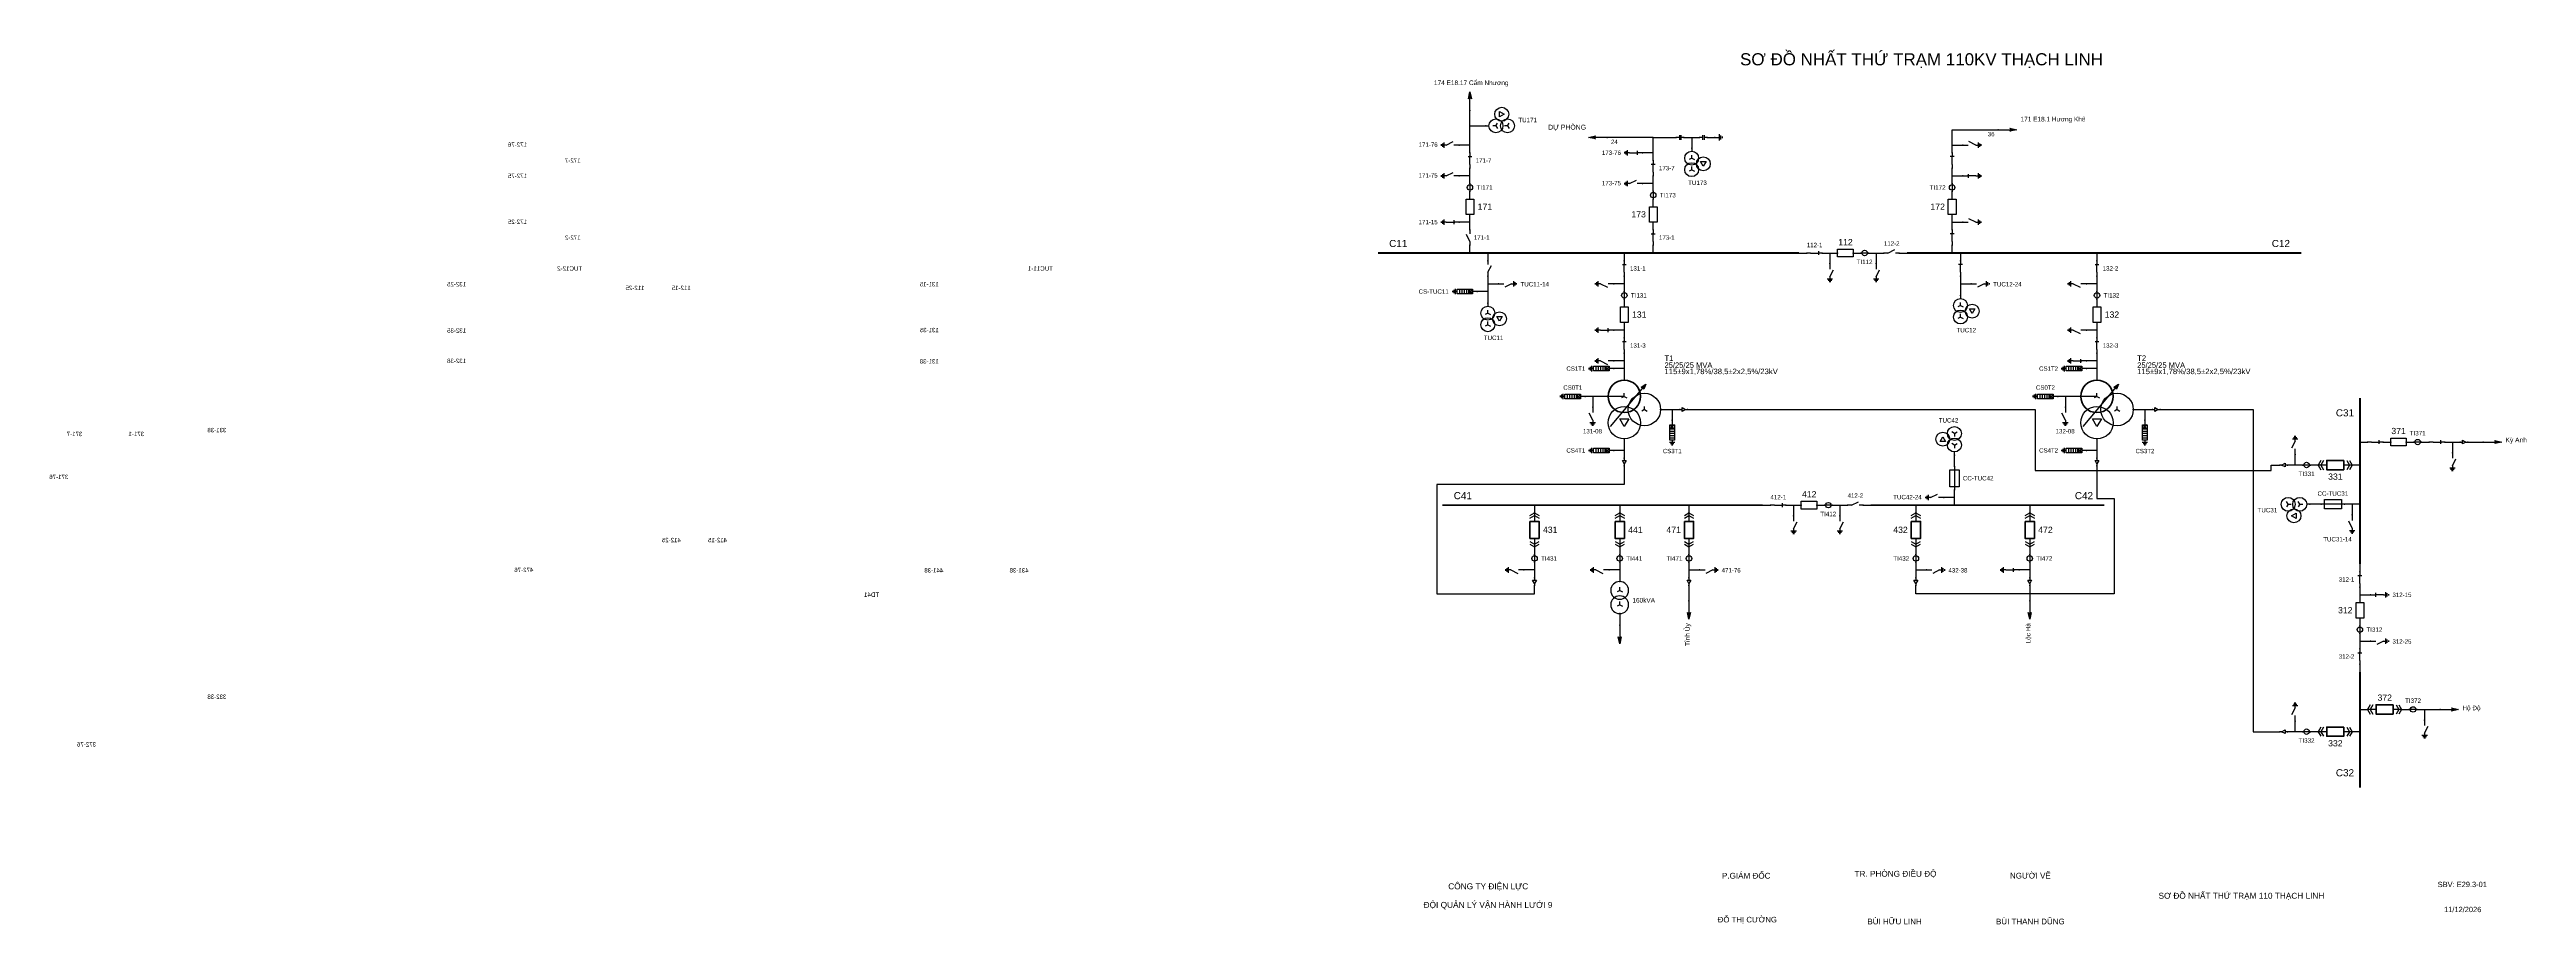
# Model space of a CAD drawing. Header units: millimetres. Extents: x -390 to 411, y 7 to 290.
import ezdxf

# ---------------------------------------------------------------- set-up
doc = ezdxf.new("R2010")
doc.units = ezdxf.units.MM
for name, color, linetype, lineweight in [('BUSBAR_110KV', 1, 'Continuous', 50), ('BUSBAR_22KV', 5, 'Continuous', 50), ('BUSBAR_35KV', 30, 'Continuous', 50), ('GROUND', 3, 'Continuous', 25), ('HV_110KV', 1, 'Continuous', 25), ('MV_22KV', 5, 'Continuous', 25), ('MV_35KV', 30, 'Continuous', 25), ('SLD_OTHER', 7, 'Continuous', 25)]:
    doc.layers.add(name, color=color, linetype=linetype, lineweight=lineweight)
doc.layers.add('SYM_PORTS', color=8, linetype='Continuous', plot=False)
doc.layers.add('TEXT', color=7, linetype='Continuous')
doc.styles.add('SLD_TEXT', font='arial.ttf')

# ---------------------------------------------------------------- blocks, each defined once
blk = doc.blocks.new('SYM_DISCONNECTOR_OPEN')
at = {"lineweight": 25}
for points in [[(0, -1.25), (-1.125, 1)], [(0, 2.5), (0, 1.25)], [(0, -1.25), (0, -2.5)]]:
    blk.add_lwpolyline(points, dxfattribs=at)
at = {"layer": 'SYM_PORTS'}
for p in [(0, 2.5), (0, -2.5)]:
    blk.add_point(p, dxfattribs=at)
blk.add_attdef('DEVICE_CODE', (1, -0.5), '', height=2)
blk = doc.blocks.new('SYM_EARTHING_SWITCH_CLOSED')
at = {"lineweight": 25}
for points in [[(-0.625, 1.25), (0.625, 1.25)], [(0, 3), (0, 1.25)], [(0, -1.25), (0, 1.5)], [(-0.875, -2), (0.875, -2)], [(-0.5625, -2.4375), (0.5625, -2.4375)], [(-0.25, -2.875), (0.25, -2.875)], [(0, -1.25), (0, -2)]]:
    blk.add_lwpolyline(points, dxfattribs=at)
at = {"layer": 'SYM_PORTS'}
blk.add_point((0, 3), dxfattribs=at)
blk.add_attdef('DEVICE_CODE', (1.875, 0), '', height=2)
blk = doc.blocks.new('SYM_CIRCUIT_BREAKER')
at = {"lineweight": 25}
blk.add_lwpolyline([(-1.25, 2.5), (1.25, 2.5), (1.25, -2.5), (-1.25, -2.5)], close=True, dxfattribs=at)
at = {"layer": 'SYM_PORTS'}
for p in [(0, 2.5), (0, -2.5)]:
    blk.add_point(p, dxfattribs=at)
blk.add_attdef('DEVICE_CODE', (2.25, -0.5), '', height=2)
at = {"flags": 1}
blk.add_attdef('RATING', (2.25, -3.5), '', height=2, dxfattribs=at)
blk = doc.blocks.new('SYM_CURRENT_TRANSFORMER')
at = {"lineweight": 25}
blk.add_lwpolyline([(0, 1.25), (0, -1.25)], dxfattribs=at)
blk.add_circle((0, 0), 0.875, dxfattribs=at)
at = {"layer": 'SYM_PORTS'}
for p in [(0, 1.25), (0, -1.25)]:
    blk.add_point(p, dxfattribs=at)
blk.add_attdef('DEVICE_CODE', (1.875, -1.75), '', height=2)
at = {"flags": 1}
blk.add_attdef('RATIO', (1.875, -4.75), '', height=2, dxfattribs=at)
blk = doc.blocks.new('SYM_EARTHING_SWITCH_OPEN')
at = {"lineweight": 25}
for points in [[(0, -1.25), (-1.125, 1)], [(0, 3), (0, 1.25)], [(-0.875, -2), (0.875, -2)], [(-0.5625, -2.4375), (0.5625, -2.4375)], [(-0.25, -2.875), (0.25, -2.875)], [(0, -1.25), (0, -2)]]:
    blk.add_lwpolyline(points, dxfattribs=at)
at = {"layer": 'SYM_PORTS'}
blk.add_point((0, 3), dxfattribs=at)
blk.add_attdef('DEVICE_CODE', (1.875, 0), '', height=2)
blk = doc.blocks.new('SYM_DISCONNECTOR_CLOSED')
at = {"lineweight": 25}
for points in [[(-0.625, 1.25), (0.625, 1.25)], [(0, 2.5), (0, 1.25)], [(0, -1.25), (0, 1.5)], [(0, -1.25), (0, -2.5)]]:
    blk.add_lwpolyline(points, dxfattribs=at)
at = {"layer": 'SYM_PORTS'}
for p in [(0, 2.5), (0, -2.5)]:
    blk.add_point(p, dxfattribs=at)
blk.add_attdef('DEVICE_CODE', (1.625, -0.5), '', height=2)
blk = doc.blocks.new('SYM_VOLTAGE_TRANSFORMER')
at = {"lineweight": 25}
for points in [[(0, 1.375), (-0.8625, 0.875)], [(0, 4.625), (0, 3.625)], [(0, 1.375), (0, 2.375)], [(0, 1.375), (0.8625, 0.875)], [(0, -2.375), (-0.8625, -2.875)], [(0, -2.375), (0, -1.375)], [(0, -2.375), (0.8625, -2.875)]]:
    blk.add_lwpolyline(points, dxfattribs=at)
blk.add_lwpolyline([(2.875, 0.25), (4.625, 0.25), (3.75, -1.25)], close=True, dxfattribs=at)
for centre in [(0, 1.375), (3.75, -0.5), (0, -2.375)]:
    blk.add_circle(centre, 2.25, dxfattribs=at)
at = {"layer": 'SYM_PORTS'}
blk.add_point((0, 4.625), dxfattribs=at)
blk.add_attdef('DEVICE_CODE', (7, 1.625), '', height=2)
at = {"flags": 1}
blk.add_attdef('RATIO', (7, -1.375), '', height=2, dxfattribs=at)
blk = doc.blocks.new('SYM_LINE_FEEDER_ARROW')
blk.add_hatch(color=7).paths.add_polyline_path([(0, -3), (-0.5, -0.75), (0, -1.25), (0.5, -0.75)])
at = {"lineweight": 25}
blk.add_lwpolyline([(0, 3), (0, -1.25)], dxfattribs=at)
blk.add_lwpolyline([(0, -3), (-0.5, -0.75), (0, -1.25), (0.5, -0.75)], close=True, dxfattribs=at)
at = {"layer": 'SYM_PORTS'}
blk.add_point((0, 3), dxfattribs=at)
blk.add_attdef('LINE_NAME', (1.5, 0), '', height=2)
blk = doc.blocks.new('SYM_COUPLING_CAPACITOR')
at = {"lineweight": 25}
for points in [[(-0.75, 0.25), (0.75, 0.25)], [(0, 1.25), (0, 0.25)], [(-0.75, -0.25), (0.75, -0.25)], [(0, -0.25), (0, -1.25)]]:
    blk.add_lwpolyline(points, dxfattribs=at)
at = {"layer": 'SYM_PORTS'}
for p in [(0, 1.25), (0, -1.25)]:
    blk.add_point(p, dxfattribs=at)
blk.add_attdef('DEVICE_CODE', (1.75, -1.75), '', height=2)
blk = doc.blocks.new('SYM_GROUND_SYMBOL')
at = {"lineweight": 25}
for points in [[(0, 1.25), (0, -0.25)], [(-1, -0.25), (1, -0.25)], [(-0.625, -0.75), (0.625, -0.75)], [(-0.25, -1.25), (0.25, -1.25)]]:
    blk.add_lwpolyline(points, dxfattribs=at)
at = {"layer": 'SYM_PORTS'}
blk.add_point((0, 1.25), dxfattribs=at)
blk = doc.blocks.new('SYM_SURGE_ARRESTER')
at = {"lineweight": 25}
for points in [[(-0.75, 2.5), (0.75, 2.5), (0.75, 1.25), (-0.75, 1.25)], [(-0.75, 1.25), (0.75, 1.25), (0.75, -2.5), (-0.75, -2.5)]]:
    blk.add_lwpolyline(points, close=True, dxfattribs=at)
for points in [[(-0.75, 2.5), (0.75, 1.25)], [(0.75, 2.5), (-0.75, 1.25)], [(-0.75, 0.5), (0.75, 0.5)], [(0, 4), (0, 2.5)], [(-0.875, -3.125), (0.875, -3.125)], [(-0.75, -0.25), (0.75, -0.25)], [(-0.75, -1), (0.75, -1)], [(-0.75, -1.75), (0.75, -1.75)], [(-0.5625, -3.5625), (0.5625, -3.5625)], [(-0.25, -4), (0.25, -4)], [(0, -2.5), (0, -3.125)]]:
    blk.add_lwpolyline(points, dxfattribs=at)
at = {"layer": 'SYM_PORTS'}
blk.add_point((0, 4), dxfattribs=at)
blk.add_attdef('DEVICE_CODE', (1.875, 1), '', height=2)
blk = doc.blocks.new('SYM_TRANSFORMER_3W')
blk.add_hatch(color=7).paths.add_polyline_path([(3.75, 8.25), (3.0125, 6.575), (2.2375, 7.225)])
at = {"lineweight": 25}
for points in [[(3.75, 8.25), (3.0125, 6.575), (2.2375, 7.225)], [(-4.75, -3), (-1.75, -3), (-3.25, -5.5)]]:
    blk.add_lwpolyline(points, close=True, dxfattribs=at)
for points in [[(-3.25, 4.25), (-8.5, 4.25)], [(-7.75, -5.5), (3.0125, 7.35)], [(-3.25, 4.25), (-4.1125, 3.75)], [(-3.25, 4.25), (-3.25, 5.25)], [(-3.25, 4.25), (-2.3875, 3.75)], [(3.25, 0), (2.3875, -0.5)], [(3.25, 0), (3.25, 1)], [(3.25, 0), (4.1125, -0.5)]]:
    blk.add_lwpolyline(points, dxfattribs=at)
at = {"lineweight": 50}
blk.add_circle((-3.25, 4.25), 5.25, dxfattribs=at)
at = {"lineweight": 25}
for centre in [(-3.25, -4.25), (3.25, 0)]:
    blk.add_circle(centre, 5.25, dxfattribs=at)
at = {"layer": 'SYM_PORTS'}
for p in [(-3.25, 9.5), (-8.5, 4.25), (8.5, 0), (-3.25, -9.5)]:
    blk.add_point(p, dxfattribs=at)
blk.add_attdef('DEVICE_CODE', (9.5, 6.5), '', height=2)
at = {"flags": 1}
for tag, p in [('VOLTAGE_RATIO', (9.5, 0.5)), ('POWER', (9.5, 3.5))]:
    blk.add_attdef(tag, p, '', height=2, dxfattribs=at)
blk = doc.blocks.new('SYM_CABLE_TERMINATION')
at = {"lineweight": 25}
blk.add_lwpolyline([(-0.625, 0.5), (0.625, 0.5), (0, -0.625)], close=True, dxfattribs=at)
for points in [[(0, 1.25), (0, 0.5)], [(0, -0.625), (0, -1.25)]]:
    blk.add_lwpolyline(points, dxfattribs=at)
at = {"layer": 'SYM_PORTS'}
for p in [(0, 1.25), (0, -1.25)]:
    blk.add_point(p, dxfattribs=at)
blk = doc.blocks.new('SYM_DRAWOUT_BREAKER')
at = {"lineweight": 25}
for points in [[(-1.5, 4.625), (0, 5.5), (1.5, 4.625)], [(-1.5, 3.75), (0, 4.625), (1.5, 3.75)], [(0, 5.5), (0, 2.75)], [(-1.5, -3.75), (0, -4.625), (1.5, -3.75)], [(-1.5, -4.625), (0, -5.5), (1.5, -4.625)], [(0, -2.75), (0, -5.5)]]:
    blk.add_lwpolyline(points, dxfattribs=at)
at = {"lineweight": 35}
blk.add_lwpolyline([(-1.5, 2.75), (1.5, 2.75), (1.5, -2.75), (-1.5, -2.75)], close=True, dxfattribs=at)
at = {"layer": 'SYM_PORTS'}
for p in [(0, 5.5), (0, -5.5)]:
    blk.add_point(p, dxfattribs=at)
blk.add_attdef('DEVICE_CODE', (2.5, 2.5), '', height=2)
at = {"flags": 1}
blk.add_attdef('RATING', (2.5, -0.5), '', height=2, dxfattribs=at)
blk = doc.blocks.new('SYM_FUSE_DISCONNECTOR')
at = {"lineweight": 25}
blk.add_lwpolyline([(-1.5, 2.75), (1.5, 2.75), (1.5, -2.75), (-1.5, -2.75)], close=True, dxfattribs=at)
blk.add_lwpolyline([(0, 3.75), (0, -3.75)], dxfattribs=at)
at = {"layer": 'SYM_PORTS'}
for p in [(0, 3.75), (0, -3.75)]:
    blk.add_point(p, dxfattribs=at)
blk.add_attdef('DEVICE_CODE', (2.5, 0.75), '', height=2)
at = {"flags": 1}
blk.add_attdef('RATING', (2.5, -2.25), '', height=2, dxfattribs=at)
blk = doc.blocks.new('SYM_TRANSFORMER_2W')
at = {"lineweight": 25}
for points in [[(0, 2.3125), (-0.8625, 1.8125)], [(0, 2.3125), (0, 3.3125)], [(0, 2.3125), (0.8625, 1.8125)], [(0, -2.3125), (-0.8625, -2.8125)], [(0, -2.3125), (0, -1.3125)], [(0, -2.3125), (0.8625, -2.8125)]]:
    blk.add_lwpolyline(points, dxfattribs=at)
for centre in [(0, 2.3125), (0, -2.3125)]:
    blk.add_circle(centre, 2.875, dxfattribs=at)
at = {"layer": 'SYM_PORTS'}
for p in [(0, 5.1875), (0, -5.1875)]:
    blk.add_point(p, dxfattribs=at)
blk.add_attdef('DEVICE_CODE', (3.875, 2.1875), '', height=2)
at = {"flags": 1}
for tag, p in [('POWER', (3.875, -0.8125)), ('VOLTAGE_RATIO', (3.875, -3.8125))]:
    blk.add_attdef(tag, p, '', height=2, dxfattribs=at)

msp = doc.modelspace()

# ---------------------------------------------------------------- linework, layer by layer
at = {"layer": 'BUSBAR_110KV', "const_width": 0.631}
for points in [[(39.46, 224.29), (175.65, 224.29)], [(210.53, 224.29), (338.01, 224.29)]]:
    msp.add_lwpolyline(points, dxfattribs=at)
at = {"layer": 'BUSBAR_22KV', "const_width": 0.631}
for points in [[(60.34, 142.79), (163.91, 142.79)], [(198.8, 142.79), (274.34, 142.79)]]:
    msp.add_lwpolyline(points, dxfattribs=at)
at = {"layer": 'BUSBAR_35KV', "const_width": 0.631}
for points in [[(356.96, 177.43), (356.96, 123.76)], [(356.96, 88.87), (356.96, 51.44)]]:
    msp.add_lwpolyline(points, dxfattribs=at)
at = {"layer": 'GROUND'}
msp.add_lwpolyline([(145.9, 261.65), (148.38, 261.65)], dxfattribs=at)
at = {"layer": 'HV_110KV'}
for points in [[(69.22, 265.38), (69.22, 270.34)], [(69.22, 259.17), (69.22, 265.38)], [(69.22, 265.38), (74.38, 265.38)], [(69.22, 259.17), (65.78, 259.17)], [(69.22, 256.69), (69.22, 259.17)], [(128.48, 261.65), (113.58, 261.65)], [(128.48, 256.69), (125.04, 256.69)], [(128.48, 256.69), (128.48, 261.65)], [(128.48, 261.65), (135.93, 261.65)], [(128.48, 254.2), (128.48, 256.69)], [(138.43, 261.65), (140.92, 261.65)], [(140.92, 261.65), (140.92, 258.21)], [(140.92, 261.65), (143.4, 261.65)], [(225.13, 259.17), (225.13, 264.14), (240.03, 264.14)], [(225.13, 256.69), (225.13, 259.17)], [(225.13, 259.17), (228.57, 259.17)], [(69.22, 249.2), (65.78, 249.2)], [(69.22, 249.2), (69.22, 251.69)], [(69.22, 246.72), (69.22, 249.2)], [(128.48, 246.72), (128.48, 249.2)], [(225.13, 249.2), (225.13, 251.69)], [(225.13, 246.72), (225.13, 249.2)], [(225.13, 249.2), (228.57, 249.2)], [(69.22, 241.74), (69.22, 244.22)], [(128.48, 246.72), (125.04, 246.72)], [(128.48, 244.24), (128.48, 246.72)], [(128.48, 239.25), (128.48, 241.74)], [(225.13, 241.74), (225.13, 244.22)], [(69.22, 234.25), (65.78, 234.25)], [(69.22, 234.25), (69.22, 236.74)], [(69.22, 231.77), (69.22, 234.25)], [(128.48, 231.77), (128.48, 234.25)], [(225.13, 234.25), (225.13, 236.74)], [(225.13, 231.77), (225.13, 234.25)], [(225.13, 234.25), (228.57, 234.25)], [(69.22, 224.29), (69.22, 226.77)], [(75.01, 224.29), (75.01, 221.8)], [(119.13, 224.29), (119.13, 221.8)], [(128.48, 224.29), (128.48, 226.77)], [(175.65, 224.29), (178.13, 224.29)], [(183.13, 224.29), (185.62, 224.29)], [(185.62, 224.29), (185.62, 220.85)], [(185.62, 224.29), (188.1, 224.29)], [(193.1, 224.29), (195.58, 224.29)], [(198.08, 224.29), (200.57, 224.29)], [(200.57, 224.29), (200.57, 220.85)], [(200.57, 224.29), (203.05, 224.29)], [(208.05, 224.29), (210.53, 224.29)], [(225.13, 224.29), (225.13, 226.77)], [(227.84, 224.29), (227.84, 221.8)], [(271.96, 224.29), (271.96, 221.8)], [(75.01, 216.8), (75.01, 214.32)], [(119.13, 216.8), (119.13, 214.32)], [(227.84, 216.8), (227.84, 214.32)], [(271.96, 216.8), (271.96, 214.32)], [(75.01, 211.84), (71.57, 211.84)], [(75.01, 214.32), (78.45, 214.32)], [(75.01, 214.32), (75.01, 211.84)], [(75.01, 211.84), (75.01, 208.11)], [(119.13, 214.32), (115.69, 214.32)], [(119.13, 214.32), (119.13, 211.84)], [(119.13, 209.34), (119.13, 206.85)], [(227.84, 214.32), (231.28, 214.32)], [(227.84, 214.32), (227.84, 210.6)], [(271.96, 214.32), (268.52, 214.32)], [(271.96, 214.32), (271.96, 211.84)], [(271.96, 209.34), (271.96, 206.85)], [(119.13, 201.85), (119.13, 199.37)], [(271.96, 201.85), (271.96, 199.37)], [(119.13, 199.37), (115.69, 199.37)], [(119.13, 199.37), (119.13, 196.89)], [(271.96, 199.37), (268.52, 199.37)], [(271.96, 199.37), (271.96, 196.89)], [(119.13, 189.4), (115.69, 189.4)], [(119.13, 186.92), (115.69, 186.92)], [(119.13, 191.89), (119.13, 189.4)], [(119.13, 189.4), (119.13, 186.92)], [(119.13, 186.92), (119.13, 183.2)], [(271.96, 189.4), (268.52, 189.4)], [(271.96, 186.92), (268.52, 186.92)], [(271.96, 191.89), (271.96, 189.4)], [(271.96, 189.4), (271.96, 186.92)], [(271.96, 186.92), (271.96, 183.2)], [(108.91, 177.95), (106.43, 177.95)], [(113.88, 177.95), (108.91, 177.95)], [(108.91, 177.95), (108.91, 174.51)], [(261.74, 177.95), (259.26, 177.95)], [(266.71, 177.95), (261.74, 177.95)], [(261.74, 177.95), (261.74, 174.51)]]:
    msp.add_lwpolyline(points, dxfattribs=at)
at = {"layer": 'MV_22KV'}
for points in [[(119.13, 160.47), (115.69, 160.47)], [(119.13, 164.2), (119.13, 160.47)], [(119.13, 160.47), (119.13, 157.99)], [(271.96, 160.47), (268.52, 160.47)], [(271.96, 164.2), (271.96, 160.47)], [(271.96, 160.47), (271.96, 157.99)], [(119.13, 155.49), (119.13, 152.79), (119.13, 149.49), (58.5, 149.49), (58.5, 114.15), (90.1, 114.15), (90.1, 116.85)], [(271.96, 155.49), (271.96, 152.79), (271.96, 144.99), (277.5, 144.99), (277.5, 114.15), (213.4, 114.15), (213.4, 116.85)], [(225.86, 155.25), (225.86, 158.98)], [(225.86, 145.27), (222.42, 145.27)], [(225.86, 145.27), (225.86, 147.75)], [(225.86, 142.79), (225.86, 145.27)], [(90.1, 142.79), (90.1, 140.3)], [(117.64, 142.79), (117.64, 140.3)], [(140.04, 142.79), (140.04, 140.3)], [(163.91, 142.79), (166.4, 142.79)], [(171.4, 142.79), (173.88, 142.79)], [(173.88, 142.79), (173.88, 139.35)], [(173.88, 142.79), (176.36, 142.79)], [(181.36, 142.79), (183.85, 142.79)], [(186.35, 142.79), (188.83, 142.79)], [(188.83, 142.79), (188.83, 139.35)], [(188.83, 142.79), (191.31, 142.79)], [(196.31, 142.79), (198.8, 142.79)], [(213.4, 142.79), (213.4, 140.3)], [(250.21, 142.79), (250.21, 140.3)], [(90.1, 129.3), (90.1, 126.82)], [(117.64, 129.3), (117.64, 126.82)], [(140.04, 129.3), (140.04, 126.82)], [(213.4, 129.3), (213.4, 126.82)], [(250.21, 129.3), (250.21, 126.82)], [(90.1, 121.84), (86.66, 121.84)], [(90.1, 124.32), (90.1, 121.84)], [(90.1, 121.84), (90.1, 119.35)], [(117.64, 121.84), (114.2, 121.84)], [(117.64, 124.32), (117.64, 121.84)], [(117.64, 121.84), (117.64, 118.11)], [(140.04, 124.32), (140.04, 121.84)], [(140.04, 121.84), (143.49, 121.84)], [(140.04, 121.84), (140.04, 119.35)], [(213.4, 124.32), (213.4, 121.84)], [(213.4, 121.84), (216.84, 121.84)], [(213.4, 121.84), (213.4, 119.35)], [(250.21, 121.84), (246.77, 121.84)], [(250.21, 124.32), (250.21, 121.84)], [(250.21, 121.84), (250.21, 119.35)], [(140.04, 116.85), (140.04, 111.89)], [(250.21, 116.85), (250.21, 111.89)]]:
    msp.add_lwpolyline(points, dxfattribs=at)
at = {"layer": 'MV_35KV'}
for points in [[(130.88, 173.7), (134.6, 173.7)], [(134.6, 173.7), (134.6, 170.26)], [(134.6, 173.7), (137.08, 173.7)], [(139.58, 173.7), (142.28, 173.7), (252, 173.7), (252, 153.99), (328.33, 153.99), (328.33, 155.76), (331.03, 155.76)], [(283.71, 173.7), (287.44, 173.7)], [(287.44, 173.7), (287.44, 170.26)], [(287.44, 173.7), (289.92, 173.7)], [(292.42, 173.7), (295.12, 173.7), (322.5, 173.7), (322.5, 69.58), (328.33, 69.58), (331.03, 69.58)], [(356.96, 163.19), (359.44, 163.19)], [(364.44, 163.19), (366.93, 163.19)], [(371.93, 163.19), (374.41, 163.19)], [(376.91, 163.19), (379.39, 163.19)], [(384.39, 163.19), (386.88, 163.19)], [(386.88, 163.19), (386.88, 159.75)], [(386.88, 163.19), (389.36, 163.19)], [(391.86, 163.19), (396.83, 163.19)], [(336.01, 155.76), (333.53, 155.76)], [(336.01, 155.76), (336.01, 159.2)], [(338.49, 155.76), (336.01, 155.76)], [(343.48, 155.76), (340.99, 155.76)], [(356.96, 155.76), (354.48, 155.76)], [(344.49, 143.07), (340.77, 143.07)], [(354.48, 143.07), (351.99, 143.07)], [(356.96, 143.07), (354.48, 143.07)], [(354.48, 143.07), (354.48, 139.63)], [(356.96, 123.76), (356.96, 121.27)], [(356.96, 116.27), (356.96, 113.79)], [(356.96, 113.79), (360.4, 113.79)], [(356.96, 113.79), (356.96, 111.31)], [(356.96, 106.31), (356.96, 103.82)], [(356.96, 101.32), (356.96, 98.84)], [(356.96, 98.84), (360.4, 98.84)], [(356.96, 98.84), (356.96, 96.36)], [(356.96, 91.36), (356.96, 88.87)], [(336.01, 69.58), (336.01, 73.02)], [(356.96, 76.76), (359.44, 76.76)], [(370.44, 76.76), (372.93, 76.76)], [(375.43, 76.76), (377.91, 76.76)], [(377.91, 76.76), (377.91, 73.32)], [(377.91, 76.76), (382.88, 76.76)], [(336.01, 69.58), (333.53, 69.58)], [(338.49, 69.58), (336.01, 69.58)], [(343.48, 69.58), (340.99, 69.58)], [(356.96, 69.58), (354.48, 69.58)]]:
    msp.add_lwpolyline(points, dxfattribs=at)
at = {"layer": 'SLD_OTHER'}
msp.add_lwpolyline([(117.64, 107.74), (117.64, 104.01)], dxfattribs=at)

# ---------------------------------------------------------------- block references
at = {"layer": 'GROUND'}
for name, p, rotation in [('SYM_COUPLING_CAPACITOR', (144.65, 261.65), 270), ('SYM_GROUND_SYMBOL', (149.63, 261.65), 90)]:
    msp.add_blockref(name, p, dxfattribs=dict(at, rotation=rotation))
at = {"layer": 'HV_110KV'}
for name, p, rotation in [('SYM_LINE_FEEDER_ARROW', (69.22, 273.34), 180), ('SYM_LINE_FEEDER_ARROW', (243.03, 264.14), 90), ('SYM_LINE_FEEDER_ARROW', (110.58, 261.65), 270), ('SYM_COUPLING_CAPACITOR', (137.18, 261.65), 270)]:
    msp.add_blockref(name, p, dxfattribs=dict(at, rotation=rotation))
ref = msp.add_blockref('SYM_VOLTAGE_TRANSFORMER', (79, 265.38), dxfattribs=dict(at, rotation=90))
ref.add_attrib('DEVICE_CODE', 'TU171', (84.86, 266.54), dxfattribs={"layer": 'TEXT', "height": 1.44, "style": 'SLD_TEXT'})
ref = msp.add_blockref('SYM_EARTHING_SWITCH_OPEN', (231.57, 259.17), dxfattribs=dict(at, xscale=-1, rotation=90))
ref.add_attrib('DEVICE_CODE', '172-76', (235.69, 258.61), dxfattribs={"layer": 'TEXT', "extrusion": (0, 0, -1), "height": 1.413, "style": 'SLD_TEXT'})
ref = msp.add_blockref('SYM_DISCONNECTOR_CLOSED', (225.13, 254.19), dxfattribs=dict(at, xscale=-1))
ref.add_attrib('DEVICE_CODE', '172-7', (218.3, 253.49), dxfattribs={"layer": 'TEXT', "extrusion": (0, 0, -1), "height": 1.427, "style": 'SLD_TEXT'})
ref = msp.add_blockref('SYM_EARTHING_SWITCH_OPEN', (62.78, 259.17), dxfattribs=dict(at, rotation=270))
ref.add_attrib('DEVICE_CODE', '171-76', (52.63, 258.61), dxfattribs={"layer": 'TEXT', "height": 1.413, "style": 'SLD_TEXT'})
ref = msp.add_blockref('SYM_DISCONNECTOR_CLOSED', (69.22, 254.19), dxfattribs=at)
ref.add_attrib('DEVICE_CODE', '171-7', (71.08, 253.49), dxfattribs={"layer": 'TEXT', "height": 1.427, "style": 'SLD_TEXT'})
ref = msp.add_blockref('SYM_EARTHING_SWITCH_CLOSED', (122.04, 256.69), dxfattribs=dict(at, rotation=270))
ref.add_attrib('DEVICE_CODE', '173-76', (111.9, 256), dxfattribs={"layer": 'TEXT', "height": 1.413, "style": 'SLD_TEXT'})
ref = msp.add_blockref('SYM_VOLTAGE_TRANSFORMER', (140.92, 253.59), dxfattribs=at)
ref.add_attrib('DEVICE_CODE', 'TU173', (139.77, 246.28), dxfattribs={"layer": 'TEXT', "height": 1.44, "style": 'SLD_TEXT'})
ref = msp.add_blockref('SYM_EARTHING_SWITCH_CLOSED', (231.57, 249.2), dxfattribs=dict(at, xscale=-1, rotation=90))
ref.add_attrib('DEVICE_CODE', '172-75', (235.69, 248.52), dxfattribs={"layer": 'TEXT', "extrusion": (0, 0, -1), "height": 1.413, "style": 'SLD_TEXT'})
ref = msp.add_blockref('SYM_EARTHING_SWITCH_OPEN', (62.78, 249.2), dxfattribs=dict(at, rotation=270))
ref.add_attrib('DEVICE_CODE', '171-75', (52.63, 248.64), dxfattribs={"layer": 'TEXT', "height": 1.413, "style": 'SLD_TEXT'})
ref = msp.add_blockref('SYM_DISCONNECTOR_CLOSED', (128.48, 251.7), dxfattribs=at)
ref.add_attrib('DEVICE_CODE', '173-7', (130.35, 251.02), dxfattribs={"layer": 'TEXT', "height": 1.415, "style": 'SLD_TEXT'})
ref = msp.add_blockref('SYM_CIRCUIT_BREAKER', (69.22, 239.24), dxfattribs=at)
ref.add_attrib('DEVICE_CODE', '171', (71.7, 238.25), dxfattribs={"layer": 'TEXT', "height": 2.024, "style": 'SLD_TEXT'})
ref = msp.add_blockref('SYM_CURRENT_TRANSFORMER', (69.22, 245.47), dxfattribs=at)
ref.add_attrib('DEVICE_CODE', 'TI171', (71.33, 244.74), dxfattribs={"layer": 'TEXT', "height": 1.46, "style": 'SLD_TEXT'})
ref = msp.add_blockref('SYM_EARTHING_SWITCH_OPEN', (122.04, 246.72), dxfattribs=dict(at, rotation=270))
ref.add_attrib('DEVICE_CODE', '173-75', (111.9, 246.16), dxfattribs={"layer": 'TEXT', "height": 1.413, "style": 'SLD_TEXT'})
ref = msp.add_blockref('SYM_CURRENT_TRANSFORMER', (128.48, 242.99), dxfattribs=at)
ref.add_attrib('DEVICE_CODE', 'TI173', (130.6, 242.27), dxfattribs={"layer": 'TEXT', "height": 1.448, "style": 'SLD_TEXT'})
ref = msp.add_blockref('SYM_CURRENT_TRANSFORMER', (225.13, 245.47), dxfattribs=at)
ref.add_attrib('DEVICE_CODE', 'TI172', (217.81, 244.74), dxfattribs={"layer": 'TEXT', "height": 1.46, "style": 'SLD_TEXT'})
ref = msp.add_blockref('SYM_CIRCUIT_BREAKER', (225.13, 239.24), dxfattribs=at)
ref.add_attrib('DEVICE_CODE', '172', (218.08, 238.25), dxfattribs={"layer": 'TEXT', "height": 2.024, "style": 'SLD_TEXT'})
ref = msp.add_blockref('SYM_EARTHING_SWITCH_OPEN', (231.57, 234.25), dxfattribs=dict(at, xscale=-1, rotation=90))
ref.add_attrib('DEVICE_CODE', '172-25', (235.69, 233.69), dxfattribs={"layer": 'TEXT', "extrusion": (0, 0, -1), "height": 1.413, "style": 'SLD_TEXT'})
ref = msp.add_blockref('SYM_EARTHING_SWITCH_CLOSED', (62.78, 234.25), dxfattribs=dict(at, rotation=270))
ref.add_attrib('DEVICE_CODE', '171-15', (52.63, 233.57), dxfattribs={"layer": 'TEXT', "height": 1.413, "style": 'SLD_TEXT'})
ref = msp.add_blockref('SYM_CIRCUIT_BREAKER', (128.48, 236.75), dxfattribs=at)
ref.add_attrib('DEVICE_CODE', '173', (121.43, 235.79), dxfattribs={"layer": 'TEXT', "height": 2.007, "style": 'SLD_TEXT'})
ref = msp.add_blockref('SYM_DISCONNECTOR_CLOSED', (225.13, 229.27), dxfattribs=dict(at, xscale=-1))
ref.add_attrib('DEVICE_CODE', '172-2', (218.3, 228.57), dxfattribs={"layer": 'TEXT', "extrusion": (0, 0, -1), "height": 1.427, "style": 'SLD_TEXT'})
ref = msp.add_blockref('SYM_DISCONNECTOR_OPEN', (69.22, 229.27), dxfattribs=at)
ref.add_attrib('DEVICE_CODE', '171-1', (70.45, 228.57), dxfattribs={"layer": 'TEXT', "height": 1.427, "style": 'SLD_TEXT'})
ref = msp.add_blockref('SYM_DISCONNECTOR_CLOSED', (128.48, 229.27), dxfattribs=at)
ref.add_attrib('DEVICE_CODE', '173-1', (130.35, 228.58), dxfattribs={"layer": 'TEXT', "height": 1.415, "style": 'SLD_TEXT'})
ref = msp.add_blockref('SYM_DISCONNECTOR_CLOSED', (180.63, 224.29), dxfattribs=dict(at, rotation=270))
ref.add_attrib('DEVICE_CODE', '112-1', (178.15, 226.17), dxfattribs={"layer": 'TEXT', "height": 1.412, "style": 'SLD_TEXT'})
ref = msp.add_blockref('SYM_CIRCUIT_BREAKER', (190.6, 224.29), dxfattribs=dict(at, rotation=270))
ref.add_attrib('DEVICE_CODE', '112', (188.32, 226.82), dxfattribs={"layer": 'TEXT', "height": 2.003, "style": 'SLD_TEXT'})
ref = msp.add_blockref('SYM_CURRENT_TRANSFORMER', (196.83, 224.29), dxfattribs=dict(at, rotation=270))
ref.add_attrib('DEVICE_CODE', 'TI112', (194.23, 220.72), dxfattribs={"layer": 'TEXT', "height": 1.445, "style": 'SLD_TEXT'})
ref = msp.add_blockref('SYM_DISCONNECTOR_OPEN', (205.55, 224.29), dxfattribs=dict(at, rotation=270))
ref.add_attrib('DEVICE_CODE', '112-2', (203.07, 226.67), dxfattribs={"layer": 'TEXT', "height": 1.412, "style": 'SLD_TEXT'})
ref = msp.add_blockref('SYM_DISCONNECTOR_CLOSED', (227.84, 219.3), dxfattribs=dict(at, xscale=-1))
ref.add_attrib('DEVICE_CODE', 'TUC12-2', (217.81, 218.58), dxfattribs={"layer": 'TEXT', "extrusion": (0, 0, -1), "height": 1.434, "style": 'SLD_TEXT'})
ref = msp.add_blockref('SYM_EARTHING_SWITCH_OPEN', (200.57, 217.85), dxfattribs=dict(at, xscale=-1))
ref.add_attrib('DEVICE_CODE', '112-25', (197.67, 212.32), dxfattribs={"layer": 'TEXT', "extrusion": (0, 0, -1), "height": 1.41, "style": 'SLD_TEXT'})
ref = msp.add_blockref('SYM_EARTHING_SWITCH_OPEN', (185.62, 217.85), dxfattribs=dict(at, xscale=-1))
ref.add_attrib('DEVICE_CODE', '112-15', (182.73, 212.32), dxfattribs={"layer": 'TEXT', "extrusion": (0, 0, -1), "height": 1.41, "style": 'SLD_TEXT'})
ref = msp.add_blockref('SYM_DISCONNECTOR_OPEN', (75.01, 219.3), dxfattribs=dict(at, xscale=-1))
ref.add_attrib('DEVICE_CODE', 'TUC11-1', (65.61, 218.58), dxfattribs={"layer": 'TEXT', "extrusion": (0, 0, -1), "height": 1.434, "style": 'SLD_TEXT'})
ref = msp.add_blockref('SYM_DISCONNECTOR_CLOSED', (119.13, 219.3), dxfattribs=at)
ref.add_attrib('DEVICE_CODE', '131-1', (120.99, 218.62), dxfattribs={"layer": 'TEXT', "height": 1.412, "style": 'SLD_TEXT'})
ref = msp.add_blockref('SYM_DISCONNECTOR_CLOSED', (271.96, 219.3), dxfattribs=at)
ref.add_attrib('DEVICE_CODE', '132-2', (273.82, 218.62), dxfattribs={"layer": 'TEXT', "height": 1.412, "style": 'SLD_TEXT'})
ref = msp.add_blockref('SYM_EARTHING_SWITCH_OPEN', (265.52, 214.32), dxfattribs=dict(at, xscale=-1, rotation=270))
ref.add_attrib('DEVICE_CODE', '132-25', (255.37, 213.51), dxfattribs={"layer": 'TEXT', "extrusion": (0, 0, -1), "height": 1.41, "style": 'SLD_TEXT'})
ref = msp.add_blockref('SYM_EARTHING_SWITCH_OPEN', (112.69, 214.32), dxfattribs=dict(at, xscale=-1, rotation=270))
ref.add_attrib('DEVICE_CODE', '131-15', (102.54, 213.51), dxfattribs={"layer": 'TEXT', "extrusion": (0, 0, -1), "height": 1.41, "style": 'SLD_TEXT'})
ref = msp.add_blockref('SYM_SURGE_ARRESTER', (67.57, 211.84), dxfattribs=dict(at, rotation=270))
ref.add_attrib('DEVICE_CODE', 'CS-TUC11', (52.63, 211.13), dxfattribs={"layer": 'TEXT', "height": 1.424, "style": 'SLD_TEXT'})
ref = msp.add_blockref('SYM_EARTHING_SWITCH_OPEN', (81.45, 214.32), dxfattribs=dict(at, rotation=90))
ref.add_attrib('DEVICE_CODE', 'TUC11-14', (85.56, 213.48), dxfattribs={"layer": 'TEXT', "height": 1.43, "style": 'SLD_TEXT'})
ref = msp.add_blockref('SYM_CURRENT_TRANSFORMER', (119.13, 210.59), dxfattribs=at)
ref.add_attrib('DEVICE_CODE', 'TI131', (121.24, 209.87), dxfattribs={"layer": 'TEXT', "height": 1.445, "style": 'SLD_TEXT'})
ref = msp.add_blockref('SYM_VOLTAGE_TRANSFORMER', (227.84, 205.97), dxfattribs=at)
ref.add_attrib('DEVICE_CODE', 'TUC12', (226.52, 198.65), dxfattribs={"layer": 'TEXT', "height": 1.436, "style": 'SLD_TEXT'})
ref = msp.add_blockref('SYM_EARTHING_SWITCH_OPEN', (234.28, 214.32), dxfattribs=dict(at, rotation=90))
ref.add_attrib('DEVICE_CODE', 'TUC12-24', (238.39, 213.48), dxfattribs={"layer": 'TEXT', "height": 1.43, "style": 'SLD_TEXT'})
ref = msp.add_blockref('SYM_CURRENT_TRANSFORMER', (271.96, 210.59), dxfattribs=at)
ref.add_attrib('DEVICE_CODE', 'TI132', (274.07, 209.87), dxfattribs={"layer": 'TEXT', "height": 1.445, "style": 'SLD_TEXT'})
ref = msp.add_blockref('SYM_EARTHING_SWITCH_OPEN', (265.52, 199.37), dxfattribs=dict(at, xscale=-1, rotation=270))
ref.add_attrib('DEVICE_CODE', '132-35', (255.37, 198.56), dxfattribs={"layer": 'TEXT', "extrusion": (0, 0, -1), "height": 1.41, "style": 'SLD_TEXT'})
ref = msp.add_blockref('SYM_EARTHING_SWITCH_CLOSED', (112.69, 199.37), dxfattribs=dict(at, xscale=-1, rotation=270))
ref.add_attrib('DEVICE_CODE', '131-35', (102.54, 198.69), dxfattribs={"layer": 'TEXT', "extrusion": (0, 0, -1), "height": 1.41, "style": 'SLD_TEXT'})
ref = msp.add_blockref('SYM_VOLTAGE_TRANSFORMER', (75.01, 203.49), dxfattribs=at)
ref.add_attrib('DEVICE_CODE', 'TUC11', (73.69, 196.16), dxfattribs={"layer": 'TEXT', "height": 1.436, "style": 'SLD_TEXT'})
ref = msp.add_blockref('SYM_CIRCUIT_BREAKER', (119.13, 204.35), dxfattribs=at)
ref.add_attrib('DEVICE_CODE', '131', (121.62, 203.39), dxfattribs={"layer": 'TEXT', "height": 2.007, "style": 'SLD_TEXT'})
ref = msp.add_blockref('SYM_CIRCUIT_BREAKER', (271.96, 204.35), dxfattribs=at)
ref.add_attrib('DEVICE_CODE', '132', (274.45, 203.39), dxfattribs={"layer": 'TEXT', "height": 2.007, "style": 'SLD_TEXT'})
ref = msp.add_blockref('SYM_DISCONNECTOR_CLOSED', (119.13, 194.39), dxfattribs=at)
ref.add_attrib('DEVICE_CODE', '131-3', (120.99, 193.7), dxfattribs={"layer": 'TEXT', "height": 1.412, "style": 'SLD_TEXT'})
ref = msp.add_blockref('SYM_DISCONNECTOR_CLOSED', (271.96, 194.39), dxfattribs=at)
ref.add_attrib('DEVICE_CODE', '132-3', (273.82, 193.7), dxfattribs={"layer": 'TEXT', "height": 1.412, "style": 'SLD_TEXT'})
ref = msp.add_blockref('SYM_EARTHING_SWITCH_CLOSED', (265.52, 189.4), dxfattribs=dict(at, xscale=-1, rotation=270))
ref.add_attrib('DEVICE_CODE', '132-38', (255.37, 188.72), dxfattribs={"layer": 'TEXT', "extrusion": (0, 0, -1), "height": 1.41, "style": 'SLD_TEXT'})
ref = msp.add_blockref('SYM_EARTHING_SWITCH_OPEN', (112.69, 189.4), dxfattribs=dict(at, xscale=-1, rotation=270))
ref.add_attrib('DEVICE_CODE', '131-38', (102.54, 188.59), dxfattribs={"layer": 'TEXT', "extrusion": (0, 0, -1), "height": 1.41, "style": 'SLD_TEXT'})
ref = msp.add_blockref('SYM_SURGE_ARRESTER', (111.69, 186.92), dxfattribs=dict(at, rotation=270))
ref.add_attrib('DEVICE_CODE', 'CS1T1', (100.41, 186.23), dxfattribs={"layer": 'TEXT', "height": 1.408, "style": 'SLD_TEXT'})
ref = msp.add_blockref('SYM_TRANSFORMER_3W', (122.38, 173.7), dxfattribs=at)
ref.add_attrib('DEVICE_CODE', 'T1', (132.12, 189.42), dxfattribs={"layer": 'TEXT', "height": 1.776, "style": 'SLD_TEXT'})
ref = msp.add_blockref('SYM_SURGE_ARRESTER', (264.52, 186.92), dxfattribs=dict(at, rotation=270))
ref.add_attrib('DEVICE_CODE', 'CS1T2', (253.25, 186.23), dxfattribs={"layer": 'TEXT', "height": 1.408, "style": 'SLD_TEXT'})
ref = msp.add_blockref('SYM_TRANSFORMER_3W', (275.21, 173.7), dxfattribs=at)
ref.add_attrib('DEVICE_CODE', 'T2', (284.95, 189.42), dxfattribs={"layer": 'TEXT', "height": 1.776, "style": 'SLD_TEXT'})
ref = msp.add_blockref('SYM_SURGE_ARRESTER', (102.43, 177.95), dxfattribs=dict(at, rotation=270))
ref.add_attrib('DEVICE_CODE', 'CS0T1', (99.41, 180.1), dxfattribs={"layer": 'TEXT', "height": 1.408, "style": 'SLD_TEXT'})
ref = msp.add_blockref('SYM_SURGE_ARRESTER', (255.26, 177.95), dxfattribs=dict(at, rotation=270))
ref.add_attrib('DEVICE_CODE', 'CS0T2', (252.24, 180.1), dxfattribs={"layer": 'TEXT', "height": 1.408, "style": 'SLD_TEXT'})
ref = msp.add_blockref('SYM_EARTHING_SWITCH_OPEN', (108.91, 171.51), dxfattribs=at)
ref.add_attrib('DEVICE_CODE', '131-08', (105.77, 165.98), dxfattribs={"layer": 'TEXT', "height": 1.41, "style": 'SLD_TEXT'})
ref = msp.add_blockref('SYM_EARTHING_SWITCH_OPEN', (261.74, 171.51), dxfattribs=at)
ref.add_attrib('DEVICE_CODE', '132-08', (258.6, 165.98), dxfattribs={"layer": 'TEXT', "height": 1.41, "style": 'SLD_TEXT'})
at = {"layer": 'MV_22KV'}
ref = msp.add_blockref('SYM_VOLTAGE_TRANSFORMER', (225.86, 163.6), dxfattribs=dict(at, rotation=180))
ref.add_attrib('DEVICE_CODE', 'TUC42', (220.79, 169.48), dxfattribs={"layer": 'TEXT', "height": 1.436, "style": 'SLD_TEXT'})
ref = msp.add_blockref('SYM_SURGE_ARRESTER', (111.69, 160.47), dxfattribs=dict(at, rotation=270))
ref.add_attrib('DEVICE_CODE', 'CS4T1', (100.41, 159.78), dxfattribs={"layer": 'TEXT', "height": 1.408, "style": 'SLD_TEXT'})
ref = msp.add_blockref('SYM_SURGE_ARRESTER', (264.52, 160.47), dxfattribs=dict(at, rotation=270))
ref.add_attrib('DEVICE_CODE', 'CS4T2', (253.25, 159.78), dxfattribs={"layer": 'TEXT', "height": 1.408, "style": 'SLD_TEXT'})
for name, p in [('SYM_CABLE_TERMINATION', (119.13, 156.74)), ('SYM_CABLE_TERMINATION', (271.96, 156.74)), ('SYM_CABLE_TERMINATION', (90.1, 118.1)), ('SYM_CABLE_TERMINATION', (140.04, 118.1)), ('SYM_CABLE_TERMINATION', (213.4, 118.1)), ('SYM_CABLE_TERMINATION', (250.21, 118.1)), ('SYM_LINE_FEEDER_ARROW', (140.04, 108.89)), ('SYM_LINE_FEEDER_ARROW', (250.21, 108.89))]:
    msp.add_blockref(name, p, dxfattribs=at)
ref = msp.add_blockref('SYM_FUSE_DISCONNECTOR', (225.86, 151.5), dxfattribs=at)
ref.add_attrib('DEVICE_CODE', 'CC-TUC42', (228.6, 150.78), dxfattribs={"layer": 'TEXT', "height": 1.434, "style": 'SLD_TEXT'})
ref = msp.add_blockref('SYM_DISCONNECTOR_CLOSED', (168.9, 142.79), dxfattribs=dict(at, rotation=270))
ref.add_attrib('DEVICE_CODE', '412-1', (166.41, 144.67), dxfattribs={"layer": 'TEXT', "height": 1.412, "style": 'SLD_TEXT'})
ref = msp.add_blockref('SYM_CIRCUIT_BREAKER', (178.86, 142.79), dxfattribs=dict(at, rotation=270))
ref.add_attrib('DEVICE_CODE', '412', (176.58, 145.32), dxfattribs={"layer": 'TEXT', "height": 2.003, "style": 'SLD_TEXT'})
ref = msp.add_blockref('SYM_DISCONNECTOR_OPEN', (193.81, 142.79), dxfattribs=dict(at, rotation=270))
ref.add_attrib('DEVICE_CODE', '412-2', (191.33, 145.17), dxfattribs={"layer": 'TEXT', "height": 1.412, "style": 'SLD_TEXT'})
ref = msp.add_blockref('SYM_EARTHING_SWITCH_OPEN', (219.42, 145.27), dxfattribs=dict(at, rotation=270))
ref.add_attrib('DEVICE_CODE', 'TUC42-24', (206.08, 144.68), dxfattribs={"layer": 'TEXT', "height": 1.43, "style": 'SLD_TEXT'})
ref = msp.add_blockref('SYM_EARTHING_SWITCH_OPEN', (188.83, 136.35), dxfattribs=dict(at, xscale=-1))
ref.add_attrib('DEVICE_CODE', '412-25', (185.94, 130.82), dxfattribs={"layer": 'TEXT', "extrusion": (0, 0, -1), "height": 1.41, "style": 'SLD_TEXT'})
ref = msp.add_blockref('SYM_EARTHING_SWITCH_OPEN', (173.88, 136.35), dxfattribs=dict(at, xscale=-1))
ref.add_attrib('DEVICE_CODE', '412-15', (170.99, 130.82), dxfattribs={"layer": 'TEXT', "extrusion": (0, 0, -1), "height": 1.41, "style": 'SLD_TEXT'})
ref = msp.add_blockref('SYM_DRAWOUT_BREAKER', (90.1, 134.8), dxfattribs=at)
ref.add_attrib('DEVICE_CODE', '431', (92.84, 133.84), dxfattribs={"layer": 'TEXT', "height": 2.007, "style": 'SLD_TEXT'})
ref = msp.add_blockref('SYM_DRAWOUT_BREAKER', (117.64, 134.8), dxfattribs=at)
ref.add_attrib('DEVICE_CODE', '441', (120.38, 133.82), dxfattribs={"layer": 'TEXT', "height": 2.003, "style": 'SLD_TEXT'})
ref = msp.add_blockref('SYM_DRAWOUT_BREAKER', (140.04, 134.8), dxfattribs=at)
ref.add_attrib('DEVICE_CODE', '471', (132.74, 133.82), dxfattribs={"layer": 'TEXT', "height": 2.024, "style": 'SLD_TEXT'})
ref = msp.add_blockref('SYM_CURRENT_TRANSFORMER', (185.1, 142.79), dxfattribs=dict(at, rotation=270))
ref.add_attrib('DEVICE_CODE', 'TI412', (182.49, 139.22), dxfattribs={"layer": 'TEXT', "height": 1.445, "style": 'SLD_TEXT'})
ref = msp.add_blockref('SYM_DRAWOUT_BREAKER', (213.4, 134.8), dxfattribs=at)
ref.add_attrib('DEVICE_CODE', '432', (206.1, 133.84), dxfattribs={"layer": 'TEXT', "height": 2.007, "style": 'SLD_TEXT'})
ref = msp.add_blockref('SYM_DRAWOUT_BREAKER', (250.21, 134.8), dxfattribs=at)
ref.add_attrib('DEVICE_CODE', '472', (252.95, 133.82), dxfattribs={"layer": 'TEXT', "height": 2.024, "style": 'SLD_TEXT'})
ref = msp.add_blockref('SYM_EARTHING_SWITCH_CLOSED', (243.77, 121.84), dxfattribs=dict(at, xscale=-1, rotation=270))
ref.add_attrib('DEVICE_CODE', '472-76', (233.62, 121.15), dxfattribs={"layer": 'TEXT', "extrusion": (0, 0, -1), "height": 1.413, "style": 'SLD_TEXT'})
ref = msp.add_blockref('SYM_EARTHING_SWITCH_OPEN', (111.2, 121.84), dxfattribs=dict(at, xscale=-1, rotation=270))
ref.add_attrib('DEVICE_CODE', '441-38', (101.06, 121.03), dxfattribs={"layer": 'TEXT', "extrusion": (0, 0, -1), "height": 1.41, "style": 'SLD_TEXT'})
ref = msp.add_blockref('SYM_EARTHING_SWITCH_OPEN', (83.66, 121.84), dxfattribs=dict(at, xscale=-1, rotation=270))
ref.add_attrib('DEVICE_CODE', '431-38', (73.51, 121.03), dxfattribs={"layer": 'TEXT', "extrusion": (0, 0, -1), "height": 1.41, "style": 'SLD_TEXT'})
ref = msp.add_blockref('SYM_CURRENT_TRANSFORMER', (90.1, 125.57), dxfattribs=at)
ref.add_attrib('DEVICE_CODE', 'TI431', (92.21, 124.85), dxfattribs={"layer": 'TEXT', "height": 1.445, "style": 'SLD_TEXT'})
ref = msp.add_blockref('SYM_CURRENT_TRANSFORMER', (117.64, 125.57), dxfattribs=at)
ref.add_attrib('DEVICE_CODE', 'TI441', (119.76, 124.84), dxfattribs={"layer": 'TEXT', "height": 1.445, "style": 'SLD_TEXT'})
ref = msp.add_blockref('SYM_CURRENT_TRANSFORMER', (140.04, 125.57), dxfattribs=at)
ref.add_attrib('DEVICE_CODE', 'TI471', (132.73, 124.84), dxfattribs={"layer": 'TEXT', "height": 1.46, "style": 'SLD_TEXT'})
ref = msp.add_blockref('SYM_EARTHING_SWITCH_OPEN', (146.49, 121.84), dxfattribs=dict(at, rotation=90))
ref.add_attrib('DEVICE_CODE', '471-76', (150.6, 121.03), dxfattribs={"layer": 'TEXT', "height": 1.413, "style": 'SLD_TEXT'})
ref = msp.add_blockref('SYM_CURRENT_TRANSFORMER', (213.4, 125.57), dxfattribs=at)
ref.add_attrib('DEVICE_CODE', 'TI432', (206.08, 124.85), dxfattribs={"layer": 'TEXT', "height": 1.445, "style": 'SLD_TEXT'})
ref = msp.add_blockref('SYM_EARTHING_SWITCH_OPEN', (219.84, 121.84), dxfattribs=dict(at, rotation=90))
ref.add_attrib('DEVICE_CODE', '432-38', (223.95, 121.03), dxfattribs={"layer": 'TEXT', "height": 1.41, "style": 'SLD_TEXT'})
ref = msp.add_blockref('SYM_CURRENT_TRANSFORMER', (250.21, 125.57), dxfattribs=at)
ref.add_attrib('DEVICE_CODE', 'TI472', (252.32, 124.84), dxfattribs={"layer": 'TEXT', "height": 1.46, "style": 'SLD_TEXT'})
ref = msp.add_blockref('SYM_TRANSFORMER_2W', (117.64, 112.92), dxfattribs=dict(at, xscale=-1))
ref.add_attrib('DEVICE_CODE', 'TD41', (121.76, 113.14), dxfattribs={"layer": 'TEXT', "extrusion": (0, 0, -1), "height": 1.444, "style": 'SLD_TEXT'})
at = {"layer": 'MV_35KV'}
ref = msp.add_blockref('SYM_SURGE_ARRESTER', (134.6, 166.26), dxfattribs=at)
ref.add_attrib('DEVICE_CODE', 'CS3T1', (131.58, 159.58), dxfattribs={"layer": 'TEXT', "height": 1.408, "style": 'SLD_TEXT'})
for name, p, rotation in [('SYM_CABLE_TERMINATION', (138.33, 173.7), 90), ('SYM_CABLE_TERMINATION', (291.17, 173.7), 90), ('SYM_CABLE_TERMINATION', (390.61, 163.19), 90), ('SYM_LINE_FEEDER_ARROW', (399.83, 163.19), 90), ('SYM_CABLE_TERMINATION', (332.28, 155.76), 270), ('SYM_LINE_FEEDER_ARROW', (385.88, 76.76), 90), ('SYM_CABLE_TERMINATION', (332.28, 69.58), 270)]:
    msp.add_blockref(name, p, dxfattribs=dict(at, rotation=rotation))
ref = msp.add_blockref('SYM_SURGE_ARRESTER', (287.44, 166.26), dxfattribs=at)
ref.add_attrib('DEVICE_CODE', 'CS3T2', (284.42, 159.58), dxfattribs={"layer": 'TEXT', "height": 1.408, "style": 'SLD_TEXT'})
ref = msp.add_blockref('SYM_DISCONNECTOR_CLOSED', (381.89, 163.19), dxfattribs=dict(at, xscale=-1, rotation=270))
ref.add_attrib('DEVICE_CODE', '371-7', (379.41, 165.1), dxfattribs={"layer": 'TEXT', "extrusion": (0, 0, -1), "height": 1.415, "style": 'SLD_TEXT'})
ref = msp.add_blockref('SYM_DISCONNECTOR_CLOSED', (361.94, 163.19), dxfattribs=dict(at, xscale=-1, rotation=270))
ref.add_attrib('DEVICE_CODE', '371-1', (359.46, 165.1), dxfattribs={"layer": 'TEXT', "extrusion": (0, 0, -1), "height": 1.415, "style": 'SLD_TEXT'})
ref = msp.add_blockref('SYM_EARTHING_SWITCH_OPEN', (336.01, 162.2), dxfattribs=dict(at, xscale=-1, rotation=180))
ref.add_attrib('DEVICE_CODE', '331-38', (332.87, 166.36), dxfattribs={"layer": 'TEXT', "extrusion": (0, 0, -1), "height": 1.41, "style": 'SLD_TEXT'})
ref = msp.add_blockref('SYM_CIRCUIT_BREAKER', (369.43, 163.19), dxfattribs=dict(at, rotation=270))
ref.add_attrib('DEVICE_CODE', '371', (367.14, 165.76), dxfattribs={"layer": 'TEXT', "height": 2.007, "style": 'SLD_TEXT'})
ref = msp.add_blockref('SYM_CURRENT_TRANSFORMER', (375.66, 163.19), dxfattribs=dict(at, rotation=270))
ref.add_attrib('DEVICE_CODE', 'TI371', (373.06, 165.32), dxfattribs={"layer": 'TEXT', "height": 1.448, "style": 'SLD_TEXT'})
ref = msp.add_blockref('SYM_EARTHING_SWITCH_OPEN', (386.88, 156.75), dxfattribs=dict(at, xscale=-1))
ref.add_attrib('DEVICE_CODE', '371-76', (383.98, 151.22), dxfattribs={"layer": 'TEXT', "extrusion": (0, 0, -1), "height": 1.413, "style": 'SLD_TEXT'})
ref = msp.add_blockref('SYM_CURRENT_TRANSFORMER', (339.74, 155.76), dxfattribs=dict(at, rotation=270))
ref.add_attrib('DEVICE_CODE', 'TI331', (337.14, 152.2), dxfattribs={"layer": 'TEXT', "height": 1.445, "style": 'SLD_TEXT'})
ref = msp.add_blockref('SYM_DRAWOUT_BREAKER', (348.98, 155.76), dxfattribs=dict(at, rotation=270))
ref.add_attrib('DEVICE_CODE', '331', (346.7, 151.01), dxfattribs={"layer": 'TEXT', "height": 2.007, "style": 'SLD_TEXT'})
ref = msp.add_blockref('SYM_VOLTAGE_TRANSFORMER', (336.14, 143.07), dxfattribs=dict(at, rotation=270))
ref.add_attrib('DEVICE_CODE', 'TUC31', (323.89, 140.47), dxfattribs={"layer": 'TEXT', "height": 1.436, "style": 'SLD_TEXT'})
ref = msp.add_blockref('SYM_FUSE_DISCONNECTOR', (348.24, 143.07), dxfattribs=dict(at, rotation=270))
ref.add_attrib('DEVICE_CODE', 'CC-TUC31', (343.27, 145.83), dxfattribs={"layer": 'TEXT', "height": 1.434, "style": 'SLD_TEXT'})
ref = msp.add_blockref('SYM_EARTHING_SWITCH_OPEN', (354.48, 136.63), dxfattribs=at)
ref.add_attrib('DEVICE_CODE', 'TUC31-14', (345.12, 131.06), dxfattribs={"layer": 'TEXT', "height": 1.43, "style": 'SLD_TEXT'})
ref = msp.add_blockref('SYM_DISCONNECTOR_CLOSED', (356.96, 118.77), dxfattribs=at)
ref.add_attrib('DEVICE_CODE', '312-1', (350.13, 118.09), dxfattribs={"layer": 'TEXT', "height": 1.412, "style": 'SLD_TEXT'})
ref = msp.add_blockref('SYM_EARTHING_SWITCH_CLOSED', (363.4, 113.79), dxfattribs=dict(at, rotation=90))
ref.add_attrib('DEVICE_CODE', '312-15', (367.51, 113.11), dxfattribs={"layer": 'TEXT', "height": 1.41, "style": 'SLD_TEXT'})
ref = msp.add_blockref('SYM_CIRCUIT_BREAKER', (356.96, 108.81), dxfattribs=at)
ref.add_attrib('DEVICE_CODE', '312', (349.91, 107.84), dxfattribs={"layer": 'TEXT', "height": 2.007, "style": 'SLD_TEXT'})
ref = msp.add_blockref('SYM_DISCONNECTOR_CLOSED', (356.96, 93.86), dxfattribs=at)
ref.add_attrib('DEVICE_CODE', '312-2', (350.13, 93.17), dxfattribs={"layer": 'TEXT', "height": 1.412, "style": 'SLD_TEXT'})
ref = msp.add_blockref('SYM_CURRENT_TRANSFORMER', (356.96, 102.57), dxfattribs=at)
ref.add_attrib('DEVICE_CODE', 'TI312', (359.07, 101.85), dxfattribs={"layer": 'TEXT', "height": 1.445, "style": 'SLD_TEXT'})
ref = msp.add_blockref('SYM_EARTHING_SWITCH_OPEN', (363.4, 98.84), dxfattribs=dict(at, rotation=90))
ref.add_attrib('DEVICE_CODE', '312-25', (367.51, 98.03), dxfattribs={"layer": 'TEXT', "height": 1.41, "style": 'SLD_TEXT'})
ref = msp.add_blockref('SYM_EARTHING_SWITCH_OPEN', (336.01, 76.02), dxfattribs=dict(at, xscale=-1, rotation=180))
ref.add_attrib('DEVICE_CODE', '332-38', (332.87, 80.18), dxfattribs={"layer": 'TEXT', "extrusion": (0, 0, -1), "height": 1.41, "style": 'SLD_TEXT'})
ref = msp.add_blockref('SYM_DRAWOUT_BREAKER', (364.94, 76.76), dxfattribs=dict(at, rotation=270))
ref.add_attrib('DEVICE_CODE', '372', (362.66, 79.58), dxfattribs={"layer": 'TEXT', "height": 2.007, "style": 'SLD_TEXT'})
ref = msp.add_blockref('SYM_CURRENT_TRANSFORMER', (374.18, 76.76), dxfattribs=dict(at, rotation=270))
ref.add_attrib('DEVICE_CODE', 'TI372', (371.57, 78.88), dxfattribs={"layer": 'TEXT', "height": 1.448, "style": 'SLD_TEXT'})
ref = msp.add_blockref('SYM_EARTHING_SWITCH_OPEN', (377.91, 70.32), dxfattribs=dict(at, xscale=-1))
ref.add_attrib('DEVICE_CODE', '372-76', (375.02, 64.78), dxfattribs={"layer": 'TEXT', "extrusion": (0, 0, -1), "height": 1.413, "style": 'SLD_TEXT'})
ref = msp.add_blockref('SYM_CURRENT_TRANSFORMER', (339.74, 69.58), dxfattribs=dict(at, rotation=270))
ref.add_attrib('DEVICE_CODE', 'TI332', (337.14, 66.01), dxfattribs={"layer": 'TEXT', "height": 1.445, "style": 'SLD_TEXT'})
ref = msp.add_blockref('SYM_DRAWOUT_BREAKER', (348.98, 69.58), dxfattribs=dict(at, rotation=270))
ref.add_attrib('DEVICE_CODE', '332', (346.7, 64.82), dxfattribs={"layer": 'TEXT', "height": 2.007, "style": 'SLD_TEXT'})
at = {"layer": 'SLD_OTHER'}
msp.add_blockref('SYM_LINE_FEEDER_ARROW', (117.64, 101.01), dxfattribs=at)

# ---------------------------------------------------------------- texts
at = {"layer": 'TEXT', "attachment_point": 7, "style": 'SLD_TEXT'}
for s, insert, char_height in [('SƠ ĐỒ NHẤT THỨ TRẠM 110KV THẠCH LINH', (156.55, 284.08), 3.9188), ('174 E18.17 Cẩm Nhượng', (57.58, 278.11), 1.5022), ('DỰ PHÒNG', (94.54, 263.82), 1.583), ('171 E18.1 Hương Khê', (247.27, 266.36), 1.4932), ('24', (114.82, 259.52), 1.402), ('36', (236.66, 262), 1.402), ('C11', (43.1, 226.19), 2.296), ('C12', (328.48, 226.19), 2.296), ('25/25/25 MVA', (132.12, 187.15), 1.7512), ('115±9x1,78%/38,5±2x2,5%/23kV', (132.12, 184.81), 1.7759), ('25/25/25 MVA', (284.95, 187.15), 1.7512), ('115±9x1,78%/38,5±2x2,5%/23kV', (284.95, 184.81), 1.7759), ('C31', (349.2, 171.45), 2.296), ('Kỳ Anh', (404.06, 162.64), 1.532), ('C41', (63.98, 144.69), 2.296), ('C42', (264.81, 144.69), 2.296), ('160kVA', (121.76, 111.28), 1.49), ('Hộ Độ', (390.11, 76.18), 1.482), ('C32', (349.2, 55.12), 2.296), ('P.GIÁM ĐỐC', (150.7, 22.05), 1.872), ('TR. PHÒNG ĐIỀU ĐỘ', (193.57, 22.28), 1.8961), ('NGƯỜI VẼ', (243.84, 22.09), 1.847), ('CÔNG TY ĐIỆN LỰC', (62.2, 18.21), 1.9225), ('SƠ ĐỒ NHẤT THỨ TRẠM 110 THẠCH LINH', (291.86, 15.17), 1.909), ('SBV: E29.3-01', (382.12, 19.32), 1.7229), ('ĐỘI QUẢN LÝ VẬN HÀNH LƯỚI 9', (54.23, 12.11), 1.9188), ('ĐỖ THỊ CƯỜNG', (149.35, 7.53), 1.8036), ('BÙI HỮU LINH', (197.73, 7.28), 1.8502), ('BÙI THANH DŨNG', (239.32, 7.28), 1.8457), ('11/12/2026', (384.19, 11.23), 1.721)]:
    msp.add_mtext(s, dxfattribs=dict(at, insert=insert, char_height=char_height))
at = {"layer": 'TEXT', "attachment_point": 7, "rotation": 90, "style": 'SLD_TEXT'}
for s, insert, char_height in [('Tỉnh Ủy', (140.77, 97.26), 1.536), ('Lộc Hà', (250.78, 98.11), 1.477)]:
    msp.add_mtext(s, dxfattribs=dict(at, insert=insert, char_height=char_height))

doc.saveas('drawing.dxf')
